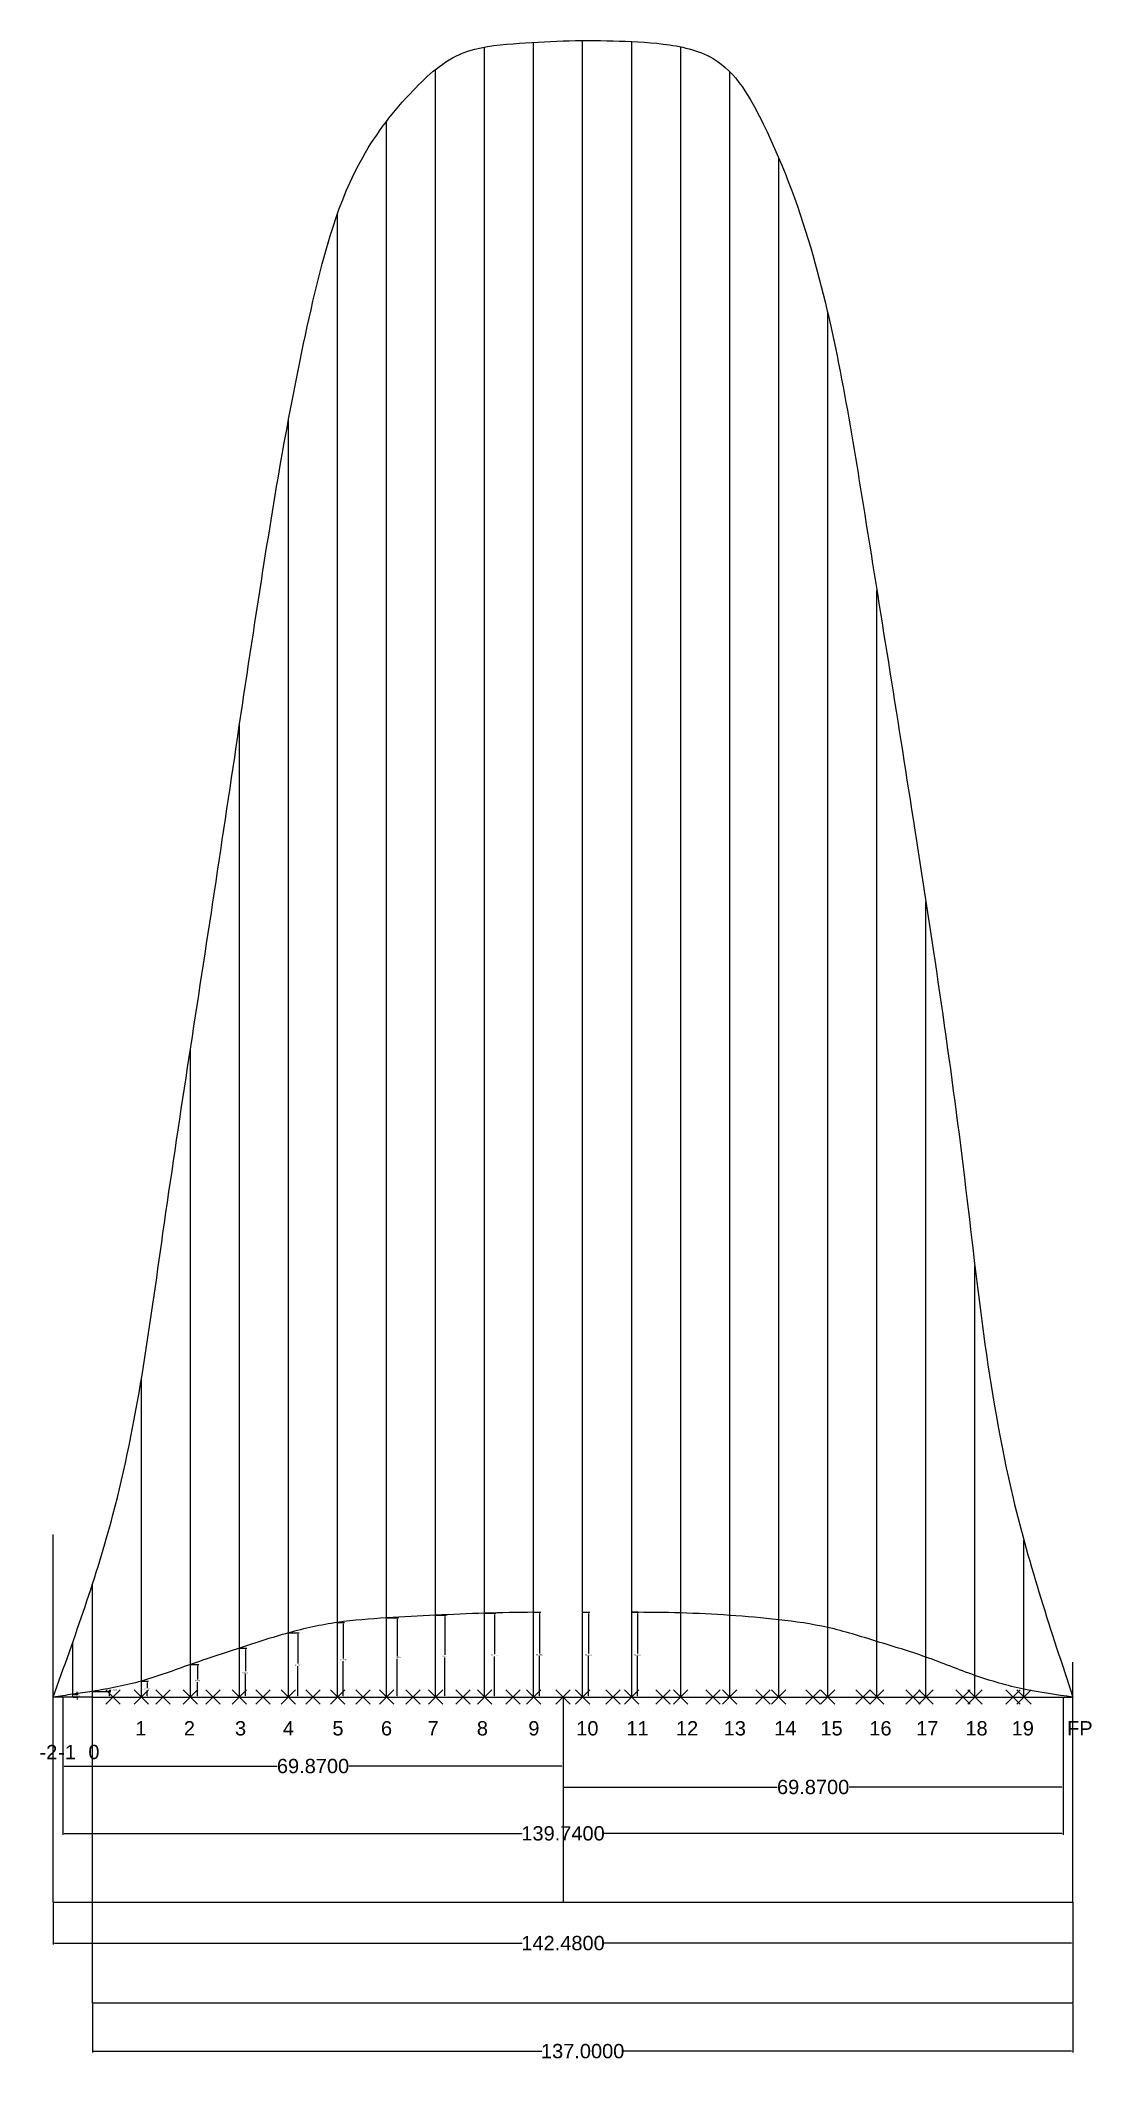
# Model space of a CAD drawing. Header units: inches. Extents: x 2352 to 5491, y -38 to 423.
# Drawn here: x 3608.1 to 3755, y 128.4 to 410.8 of the extents above; entities that cross this region are included whole.
import ezdxf

# ---------------------------------------------------------------- set-up
doc = ezdxf.new("R2010")
doc.units = ezdxf.units.IN
doc.header["$MEASUREMENT"] = 0
doc.header["$PDMODE"] = 3
doc.layers.add('St18', color=7, linetype='Continuous')
doc.styles.get("Standard").update_dxf_attribs({"font": 'arial.ttf'})
doc.dimstyles.get("Standard").update_dxf_attribs({"dimtxt": 0.18, "dimasz": 0.18, "dimexe": 0.18, "dimexo": 0.0625, "dimgap": 0.09, "dimtad": 0, "dimtih": 1, "dimtoh": 1, "dimdec": 4, "dimzin": 0, "dimdsep": 46, "dimtxsty": 'Standard', "dimcen": 0.09, "dimadec": 0, "dimazin": 0, "dimtfac": 1, "dimtdec": 4, "dimtofl": 0, "dimtmove": 0, "dimatfit": 3, "dimfxl": 1, "dimtolj": 1, "dimtzin": 0, "dimarcsym": 0})

msp = doc.modelspace()

# ---------------------------------------------------------------- texts
for s, p in [('1', (3621.35884, 173.83441)), ('2', (3628.14051, 173.83441)), ('3', (3635.28875, 173.83441)), ('4', (3641.97877, 173.83441)), ('5', (3648.8979, 173.83441)), ('6', (3655.67957, 173.83441)), ('7', (3662.18631, 173.83441)), ('8', (3669.07912, 173.83441)), ('9', (3676.27319, 173.83441)), ('10', (3682.96321, 173.83441)), ('11', (3689.97399, 173.83441)), ('12', (3696.89312, 173.83441)), ('13', (3703.56344, 173.83441)), ('14', (3710.62004, 173.83441)), ('15', (3717.08095, 173.83441)), ('16', (3723.90844, 173.83441)), ('17', (3730.461, 173.83441)), ('18', (3737.33431, 173.83441)), ('19', (3743.79523, 173.83441)), ('FP', (3751.53916, 173.83441)), ('-2', (3607.98097, 170.50865)), ('-1', (3610.59282, 170.50865)), ('0', (3614.80123, 170.52523))]:
    msp.add_text(s, height=2).set_placement(p)

# ---------------------------------------------------------------- blocks, each defined once
blk = doc.blocks.new('*D2')
at = {"color": 0, "lineweight": -2, "transparency": 16777216}
for p, q in [((3611.25, 179.14), (3611.25, 159.96)), ((3750.99, 179.14), (3750.99, 159.96)), ((3611.43, 160.14), (3675.42, 160.14)), ((3750.81, 160.14), (3686.82, 160.14))]:
    blk.add_line(p, q, dxfattribs=at)
at = {"color": 0, "transparency": 16777216}
for points in [[(3611.43, 160.17), (3611.43, 160.11), (3611.25, 160.14)], [(3750.81, 160.17), (3750.81, 160.11), (3750.99, 160.14)]]:
    blk.add_solid(points, dxfattribs=at)
at = {"layer": 'Defpoints', "color": 0, "transparency": 16777216}
for p in [(3611.25, 179.2), (3750.99, 179.2), (3750.99, 160.14)]:
    blk.add_point(p, dxfattribs=at)
at = {"color": 0, "transparency": 16777216, "insert": (3681.12, 160.14), "char_height": 2, "attachment_point": 5}
blk.add_mtext('\\A1;139.7400', dxfattribs=at)
blk = doc.blocks.new('*D40')
at = {"color": 0, "lineweight": -2, "transparency": 16777216}
for p, q in [((3681.12, 179.14), (3681.12, 166.44)), ((3750.99, 179.14), (3750.99, 166.44)), ((3681.3, 166.62), (3711.04, 166.62)), ((3750.81, 166.62), (3721.08, 166.62))]:
    blk.add_line(p, q, dxfattribs=at)
at = {"color": 0, "transparency": 16777216}
for points in [[(3681.3, 166.65), (3681.3, 166.59), (3681.12, 166.62)], [(3750.81, 166.65), (3750.81, 166.59), (3750.99, 166.62)]]:
    blk.add_solid(points, dxfattribs=at)
at = {"layer": 'Defpoints', "color": 0, "transparency": 16777216}
for p in [(3681.12, 179.2), (3750.99, 179.2), (3750.99, 166.62)]:
    blk.add_point(p, dxfattribs=at)
at = {"color": 0, "transparency": 16777216, "insert": (3716.06, 166.62), "char_height": 2, "attachment_point": 5}
blk.add_mtext('\\A1;69.8700', dxfattribs=at)
blk = doc.blocks.new('*D41')
at = {"color": 0, "lineweight": -2, "transparency": 16777216}
for p, q in [((3611.25, 179.14), (3611.25, 169.37)), ((3681.12, 179.14), (3681.12, 169.37)), ((3611.43, 169.55), (3641.17, 169.55)), ((3680.94, 169.55), (3651.21, 169.55))]:
    blk.add_line(p, q, dxfattribs=at)
at = {"color": 0, "transparency": 16777216}
for points in [[(3611.43, 169.58), (3611.43, 169.52), (3611.25, 169.55)], [(3680.94, 169.58), (3680.94, 169.52), (3681.12, 169.55)]]:
    blk.add_solid(points, dxfattribs=at)
at = {"layer": 'Defpoints', "color": 0, "transparency": 16777216}
for p in [(3611.25, 179.2), (3681.12, 179.2), (3611.25, 169.55)]:
    blk.add_point(p, dxfattribs=at)
at = {"color": 0, "transparency": 16777216, "insert": (3646.19, 169.55), "char_height": 2, "attachment_point": 5}
blk.add_mtext('\\A1;69.8700', dxfattribs=at)
blk = doc.blocks.new('*D42')
at = {"color": 0, "lineweight": -2, "transparency": 16777216}
for p, q in [((3609.88, 150.47), (3609.88, 144.62)), ((3752.36, 150.47), (3752.36, 144.62)), ((3610.06, 144.8), (3675.42, 144.8)), ((3752.18, 144.8), (3686.82, 144.8))]:
    blk.add_line(p, q, dxfattribs=at)
at = {"color": 0, "transparency": 16777216}
for points in [[(3610.06, 144.83), (3610.06, 144.77), (3609.88, 144.8)], [(3752.18, 144.83), (3752.18, 144.77), (3752.36, 144.8)]]:
    blk.add_solid(points, dxfattribs=at)
at = {"layer": 'Defpoints', "color": 0, "transparency": 16777216}
for p in [(3609.88, 150.53), (3752.36, 150.53), (3752.36, 144.8)]:
    blk.add_point(p, dxfattribs=at)
at = {"color": 0, "transparency": 16777216, "insert": (3681.12, 144.8), "char_height": 2, "attachment_point": 5}
blk.add_mtext('\\A1;142.4800', dxfattribs=at)
blk = doc.blocks.new('*D43')
at = {"color": 0, "lineweight": -2, "transparency": 16777216}
for p, q in [((3615.36, 136.33), (3615.36, 129.52)), ((3752.36, 136.33), (3752.36, 129.52)), ((3615.54, 129.7), (3678.16, 129.7)), ((3752.18, 129.7), (3689.56, 129.7))]:
    blk.add_line(p, q, dxfattribs=at)
at = {"color": 0, "transparency": 16777216}
for points in [[(3615.54, 129.73), (3615.54, 129.67), (3615.36, 129.7)], [(3752.18, 129.73), (3752.18, 129.67), (3752.36, 129.7)]]:
    blk.add_solid(points, dxfattribs=at)
at = {"layer": 'Defpoints', "color": 0, "transparency": 16777216}
for p in [(3615.36, 136.39), (3752.36, 136.39), (3752.36, 129.7)]:
    blk.add_point(p, dxfattribs=at)
at = {"color": 0, "transparency": 16777216, "insert": (3683.86, 129.7), "char_height": 2, "attachment_point": 5}
blk.add_mtext('\\A1;137.0000', dxfattribs=at)
blk = doc.blocks.new('*D103')
at = {"color": 0, "lineweight": -2, "transparency": 16777216}
for p, q in [((3615.42, 179.99), (3617.94, 179.99)), ((3615.42, 179.2), (3617.94, 179.2)), ((3617.76, 179.99), (3617.76, 180.17)), ((3617.76, 180.17), (3617.94, 180.17)), ((3617.76, 179.38), (3617.76, 179.81))]:
    blk.add_line(p, q, dxfattribs=at)
at = {"color": 0, "transparency": 16777216}
for points in [[(3617.73, 179.81), (3617.79, 179.81), (3617.76, 179.99)], [(3617.73, 179.38), (3617.79, 179.38), (3617.76, 179.2)]]:
    blk.add_solid(points, dxfattribs=at)
at = {"layer": 'Defpoints', "color": 0, "transparency": 16777216}
for p in [(3615.36, 179.99), (3615.36, 179.2), (3617.76, 179.99)]:
    blk.add_point(p, dxfattribs=at)
at = {"color": 0, "transparency": 16777216, "insert": (3618.41, 180.17), "char_height": 0.18, "attachment_point": 5}
blk.add_mtext('\\A1;0.7910', dxfattribs=at)
blk = doc.blocks.new('*D112')
at = {"layer": 'Defpoints', "color": 0, "transparency": 16777216}
for p in [(3677.01, 191.05), (3677.83, 191.05), (3677.01, 179.2)]:
    blk.add_point(p, dxfattribs=at)
at = {"layer": 'St18', "color": 0, "lineweight": -2, "transparency": 16777216}
for p, q in [((3677.07, 191.05), (3678.01, 191.05)), ((3677.83, 190.87), (3677.83, 185.31)), ((3677.83, 179.38), (3677.83, 184.95)), ((3677.07, 179.2), (3678.01, 179.2))]:
    blk.add_line(p, q, dxfattribs=at)
at = {"layer": 'St18', "color": 0, "transparency": 16777216}
for points in [[(3677.8, 190.87), (3677.86, 190.87), (3677.83, 191.05)], [(3677.8, 179.38), (3677.86, 179.38), (3677.83, 179.2)]]:
    blk.add_solid(points, dxfattribs=at)
at = {"layer": 'St18', "color": 0, "transparency": 16777216, "insert": (3677.83, 185.13), "char_height": 0.18, "attachment_point": 5}
blk.add_mtext('\\A1;11.8500', dxfattribs=at)
blk = doc.blocks.new('*D113')
at = {"layer": 'Defpoints', "color": 0, "transparency": 16777216}
for p in [(3683.86, 191.05), (3684.68, 191.05), (3683.86, 179.2)]:
    blk.add_point(p, dxfattribs=at)
at = {"layer": 'St18', "color": 0, "lineweight": -2, "transparency": 16777216}
for p, q in [((3683.92, 191.05), (3684.86, 191.05)), ((3684.68, 190.87), (3684.68, 185.31)), ((3684.68, 179.38), (3684.68, 184.95)), ((3683.92, 179.2), (3684.86, 179.2))]:
    blk.add_line(p, q, dxfattribs=at)
at = {"layer": 'St18', "color": 0, "transparency": 16777216}
for points in [[(3684.65, 190.87), (3684.71, 190.87), (3684.68, 191.05)], [(3684.65, 179.38), (3684.71, 179.38), (3684.68, 179.2)]]:
    blk.add_solid(points, dxfattribs=at)
at = {"layer": 'St18', "color": 0, "transparency": 16777216, "insert": (3684.68, 185.13), "char_height": 0.18, "attachment_point": 5}
blk.add_mtext('\\A1;11.8500', dxfattribs=at)
blk = doc.blocks.new('*D114')
at = {"layer": 'Defpoints', "color": 0, "transparency": 16777216}
for p in [(3690.71, 191.05), (3691.53, 191.05), (3690.71, 179.2)]:
    blk.add_point(p, dxfattribs=at)
at = {"layer": 'St18', "color": 0, "lineweight": -2, "transparency": 16777216}
for p, q in [((3690.77, 191.05), (3691.71, 191.05)), ((3691.53, 190.87), (3691.53, 185.31)), ((3691.53, 179.38), (3691.53, 184.95)), ((3690.77, 179.2), (3691.71, 179.2))]:
    blk.add_line(p, q, dxfattribs=at)
at = {"layer": 'St18', "color": 0, "transparency": 16777216}
for points in [[(3691.5, 190.87), (3691.56, 190.87), (3691.53, 191.05)], [(3691.5, 179.38), (3691.56, 179.38), (3691.53, 179.2)]]:
    blk.add_solid(points, dxfattribs=at)
at = {"layer": 'St18', "color": 0, "transparency": 16777216, "insert": (3691.53, 185.13), "char_height": 0.18, "attachment_point": 5}
blk.add_mtext('\\A1;11.8500', dxfattribs=at)
blk = doc.blocks.new('*D115')
at = {"layer": 'Defpoints', "color": 0, "transparency": 16777216}
for p in [(3670.16, 190.92), (3670.16, 179.2), (3671.55, 179.2)]:
    blk.add_point(p, dxfattribs=at)
at = {"layer": 'St18', "color": 0, "lineweight": -2, "transparency": 16777216}
for p, q in [((3670.22, 190.92), (3671.73, 190.92)), ((3671.55, 190.74), (3671.55, 185.24)), ((3671.55, 179.38), (3671.55, 184.88)), ((3670.22, 179.2), (3671.73, 179.2))]:
    blk.add_line(p, q, dxfattribs=at)
at = {"layer": 'St18', "color": 0, "transparency": 16777216}
for points in [[(3671.52, 190.74), (3671.58, 190.74), (3671.55, 190.92)], [(3671.52, 179.38), (3671.58, 179.38), (3671.55, 179.2)]]:
    blk.add_solid(points, dxfattribs=at)
at = {"layer": 'St18', "color": 0, "transparency": 16777216, "insert": (3671.55, 185.06), "char_height": 0.18, "attachment_point": 5}
blk.add_mtext('\\A1;11.7169', dxfattribs=at)
blk = doc.blocks.new('*D116')
at = {"layer": 'Defpoints', "color": 0, "transparency": 16777216}
for p in [(3663.31, 190.64), (3663.31, 179.2), (3664.62, 179.2)]:
    blk.add_point(p, dxfattribs=at)
at = {"layer": 'St18', "color": 0, "lineweight": -2, "transparency": 16777216}
for p, q in [((3663.37, 190.64), (3664.8, 190.64)), ((3664.62, 190.46), (3664.62, 185.1)), ((3664.62, 179.38), (3664.62, 184.74)), ((3663.37, 179.2), (3664.8, 179.2))]:
    blk.add_line(p, q, dxfattribs=at)
at = {"layer": 'St18', "color": 0, "transparency": 16777216}
for points in [[(3664.59, 190.46), (3664.65, 190.46), (3664.62, 190.64)], [(3664.59, 179.38), (3664.65, 179.38), (3664.62, 179.2)]]:
    blk.add_solid(points, dxfattribs=at)
at = {"layer": 'St18', "color": 0, "transparency": 16777216, "insert": (3664.62, 184.92), "char_height": 0.18, "attachment_point": 5}
blk.add_mtext('\\A1;11.4360', dxfattribs=at)
blk = doc.blocks.new('*D117')
at = {"layer": 'Defpoints', "color": 0, "transparency": 16777216}
for p in [(3656.46, 190.27), (3656.46, 179.2), (3657.94, 179.2)]:
    blk.add_point(p, dxfattribs=at)
at = {"layer": 'St18', "color": 0, "lineweight": -2, "transparency": 16777216}
for p, q in [((3656.52, 190.27), (3658.12, 190.27)), ((3657.94, 190.09), (3657.94, 184.92)), ((3657.94, 179.38), (3657.94, 184.56)), ((3656.52, 179.2), (3658.12, 179.2))]:
    blk.add_line(p, q, dxfattribs=at)
at = {"layer": 'St18', "color": 0, "transparency": 16777216}
for points in [[(3657.91, 190.09), (3657.97, 190.09), (3657.94, 190.27)], [(3657.91, 179.38), (3657.97, 179.38), (3657.94, 179.2)]]:
    blk.add_solid(points, dxfattribs=at)
at = {"layer": 'St18', "color": 0, "transparency": 16777216, "insert": (3657.94, 184.74), "char_height": 0.18, "attachment_point": 5}
blk.add_mtext('\\A1;11.0710', dxfattribs=at)
blk = doc.blocks.new('*D118')
at = {"layer": 'Defpoints', "color": 0, "transparency": 16777216}
for p in [(3649.61, 189.63), (3649.61, 179.2), (3650.4, 179.2)]:
    blk.add_point(p, dxfattribs=at)
at = {"layer": 'St18', "color": 0, "lineweight": -2, "transparency": 16777216}
for p, q in [((3649.67, 189.63), (3650.58, 189.63)), ((3650.4, 189.45), (3650.4, 184.6)), ((3650.4, 179.38), (3650.4, 184.23)), ((3649.67, 179.2), (3650.58, 179.2))]:
    blk.add_line(p, q, dxfattribs=at)
at = {"layer": 'St18', "color": 0, "transparency": 16777216}
for points in [[(3650.37, 189.45), (3650.43, 189.45), (3650.4, 189.63)], [(3650.37, 179.38), (3650.43, 179.38), (3650.4, 179.2)]]:
    blk.add_solid(points, dxfattribs=at)
at = {"layer": 'St18', "color": 0, "transparency": 16777216, "insert": (3650.4, 184.41), "char_height": 0.18, "attachment_point": 5}
blk.add_mtext('\\A1;10.4240', dxfattribs=at)
blk = doc.blocks.new('*D123')
at = {"layer": 'Defpoints', "color": 0, "transparency": 16777216}
for p in [(3612.62, 179.59), (3612.62, 179.2), (3613.22, 179.2)]:
    blk.add_point(p, dxfattribs=at)
at = {"layer": 'St18', "color": 0, "lineweight": -2, "transparency": 16777216}
for p, q in [((3612.68, 179.59), (3613.4, 179.59)), ((3612.68, 179.2), (3613.4, 179.2)), ((3613.22, 179.77), (3613.22, 179.95)), ((3613.22, 179.02), (3613.22, 178.84))]:
    blk.add_line(p, q, dxfattribs=at)
at = {"layer": 'St18', "color": 0, "transparency": 16777216}
for points in [[(3613.19, 179.77), (3613.25, 179.77), (3613.22, 179.59)], [(3613.19, 179.02), (3613.25, 179.02), (3613.22, 179.2)]]:
    blk.add_solid(points, dxfattribs=at)
at = {"layer": 'St18', "color": 0, "transparency": 16777216, "insert": (3613.22, 179.39), "char_height": 0.18, "attachment_point": 5}
blk.add_mtext('\\A1;0.3850', dxfattribs=at)
blk = doc.blocks.new('*D124')
at = {"layer": 'Defpoints', "color": 0, "transparency": 16777216}
for p in [(3629.06, 183.75), (3630.05, 183.75), (3629.06, 179.2)]:
    blk.add_point(p, dxfattribs=at)
at = {"layer": 'St18', "color": 0, "lineweight": -2, "transparency": 16777216}
for p, q in [((3629.12, 183.75), (3630.23, 183.75)), ((3630.05, 183.57), (3630.05, 181.66)), ((3630.05, 179.38), (3630.05, 181.3)), ((3629.12, 179.2), (3630.23, 179.2))]:
    blk.add_line(p, q, dxfattribs=at)
at = {"layer": 'St18', "color": 0, "transparency": 16777216}
for points in [[(3630.02, 183.57), (3630.08, 183.57), (3630.05, 183.75)], [(3630.02, 179.38), (3630.08, 179.38), (3630.05, 179.2)]]:
    blk.add_solid(points, dxfattribs=at)
at = {"layer": 'St18', "color": 0, "transparency": 16777216, "insert": (3630.05, 181.48), "char_height": 0.18, "attachment_point": 5}
blk.add_mtext('\\A1;4.5518', dxfattribs=at)
blk = doc.blocks.new('*D125')
at = {"layer": 'Defpoints', "color": 0, "transparency": 16777216}
for p in [(3622.21, 181.44), (3623.01, 181.44), (3622.21, 179.2)]:
    blk.add_point(p, dxfattribs=at)
at = {"layer": 'St18', "color": 0, "lineweight": -2, "transparency": 16777216}
for p, q in [((3622.27, 181.44), (3623.19, 181.44)), ((3623.01, 181.26), (3623.01, 180.5)), ((3622.27, 179.2), (3623.19, 179.2)), ((3623.01, 179.38), (3623.01, 180.14))]:
    blk.add_line(p, q, dxfattribs=at)
at = {"layer": 'St18', "color": 0, "transparency": 16777216}
for points in [[(3622.98, 181.26), (3623.04, 181.26), (3623.01, 181.44)], [(3622.98, 179.38), (3623.04, 179.38), (3623.01, 179.2)]]:
    blk.add_solid(points, dxfattribs=at)
at = {"layer": 'St18', "color": 0, "transparency": 16777216, "insert": (3623.01, 180.32), "char_height": 0.18, "attachment_point": 5}
blk.add_mtext('\\A1;2.2353', dxfattribs=at)
blk = doc.blocks.new('*D128')
at = {"layer": 'Defpoints', "color": 0, "transparency": 16777216}
for p in [(3635.91, 186.03), (3636.74, 186.03), (3635.91, 179.2)]:
    blk.add_point(p, dxfattribs=at)
at = {"layer": 'St18', "color": 0, "lineweight": -2, "transparency": 16777216}
for p, q in [((3635.97, 186.03), (3636.92, 186.03)), ((3636.74, 185.85), (3636.74, 182.8)), ((3636.74, 179.38), (3636.74, 182.43)), ((3635.97, 179.2), (3636.92, 179.2))]:
    blk.add_line(p, q, dxfattribs=at)
at = {"layer": 'St18', "color": 0, "transparency": 16777216}
for points in [[(3636.71, 185.85), (3636.77, 185.85), (3636.74, 186.03)], [(3636.71, 179.38), (3636.77, 179.38), (3636.74, 179.2)]]:
    blk.add_solid(points, dxfattribs=at)
at = {"layer": 'St18', "color": 0, "transparency": 16777216, "insert": (3636.74, 182.62), "char_height": 0.18, "attachment_point": 5}
blk.add_mtext('\\A1;6.8293', dxfattribs=at)
blk = doc.blocks.new('*D129')
at = {"layer": 'Defpoints', "color": 0, "transparency": 16777216}
for p in [(3642.76, 188.18), (3644.06, 188.18), (3642.76, 179.2)]:
    blk.add_point(p, dxfattribs=at)
at = {"layer": 'St18', "color": 0, "lineweight": -2, "transparency": 16777216}
for p, q in [((3642.82, 188.18), (3644.24, 188.18)), ((3644.06, 188), (3644.06, 183.87)), ((3644.06, 179.38), (3644.06, 183.51)), ((3642.82, 179.2), (3644.24, 179.2))]:
    blk.add_line(p, q, dxfattribs=at)
at = {"layer": 'St18', "color": 0, "transparency": 16777216}
for points in [[(3644.03, 188), (3644.09, 188), (3644.06, 188.18)], [(3644.03, 179.38), (3644.09, 179.38), (3644.06, 179.2)]]:
    blk.add_solid(points, dxfattribs=at)
at = {"layer": 'St18', "color": 0, "transparency": 16777216, "insert": (3644.06, 183.69), "char_height": 0.18, "attachment_point": 5}
blk.add_mtext('\\A1;8.9747', dxfattribs=at)

# ---------------------------------------------------------------- dimensions: what is measured, and where the dimension line sits
at = {"color": 1}
for base, p1, p2, picture, middle in [((3750.99103, 160.13956), (3611.25103, 179.20228), (3750.99103, 179.20228), '*D2', (3681.12103, 160.13956)), ((3611.25103, 169.54967), (3681.12103, 179.20228), (3611.25103, 179.20228), '*D41', (3646.18603, 169.54967)), ((3750.99103, 166.61926), (3681.12103, 179.20228), (3750.99103, 179.20228), '*D40', (3716.05603, 166.61926)), ((3752.36103, 144.79946), (3609.88103, 150.53099), (3752.36103, 150.53099), '*D42', (3681.12103, 144.79946)), ((3752.36103, 129.69904), (3615.36103, 136.39279), (3752.36103, 136.39279), '*D43', (3683.86103, 129.69904))]:
    dim = msp.add_linear_dim(base=base, p1=p1, p2=p2, dimstyle='Standard', override={"dimtxt": 2}, dxfattribs=at)
    dim.commit()
    dim.dimension.update_dxf_attribs({"geometry": picture, "text_midpoint": middle})
dim = msp.add_linear_dim(base=(3617.76189, 179.99328), p1=(3615.36103, 179.20228), p2=(3615.36103, 179.99328), angle=90, dimstyle='Standard')
dim.commit()
dim.dimension.update_dxf_attribs({"geometry": '*D103', "text_midpoint": (3618.40521, 180.17328)})
at = {"layer": 'St18'}
for base, p1, p2, picture, middle in [((3650.40421, 179.20228), (3649.61103, 189.62628), (3649.61103, 179.20228), '*D118', (3650.40421, 184.41428)), ((3657.94447, 179.20228), (3656.46103, 190.27328), (3656.46103, 179.20228), '*D117', (3657.94447, 184.73778)), ((3664.61742, 179.20228), (3663.31103, 190.63828), (3663.31103, 179.20228), '*D116', (3664.61742, 184.92028)), ((3671.55471, 179.20228), (3670.16103, 190.91914), (3670.16103, 179.20228), '*D115', (3671.55471, 185.06071)), ((3677.83206, 191.05228), (3677.01103, 179.20228), (3677.01103, 191.05228), '*D112', (3677.83206, 185.12728)), ((3684.68206, 191.05228), (3683.86103, 179.20228), (3683.86103, 191.05228), '*D113', (3684.68206, 185.12728)), ((3691.53206, 191.05228), (3690.71103, 179.20228), (3690.71103, 191.05228), '*D114', (3691.53206, 185.12728)), ((3644.06259, 188.17698), (3642.76103, 179.20228), (3642.76103, 188.17698), '*D129', (3644.06259, 183.68963)), ((3630.05349, 183.75408), (3629.06103, 179.20228), (3629.06103, 183.75408), '*D124', (3630.05349, 181.47818)), ((3636.73709, 186.03158), (3635.91103, 179.20228), (3635.91103, 186.03158), '*D128', (3636.73709, 182.61693)), ((3623.00746, 181.43758), (3622.21103, 179.20228), (3622.21103, 181.43758), '*D125', (3623.00746, 180.31993)), ((3613.22008, 179.20228), (3612.62103, 179.58728), (3612.62103, 179.20228), '*D123', (3613.22008, 179.39478))]:
    dim = msp.add_linear_dim(base=base, p1=p1, p2=p2, angle=90, dimstyle='Standard', dxfattribs=at)
    dim.commit()
    dim.dimension.update_dxf_attribs({"geometry": picture, "text_midpoint": middle})

# ---------------------------------------------------------------- linework, layer by layer
for p, q in [((3670.16103, 179.20228), (3670.16103, 409.84456)), ((3677.01103, 179.20228), (3677.01103, 410.50367)), ((3683.86103, 179.20228), (3683.86103, 410.74734)), ((3690.71103, 179.20228), (3690.71103, 410.61656)), ((3697.56103, 179.20228), (3697.56103, 409.87031)), ((3663.31103, 179.20228), (3663.31103, 406.70745)), ((3704.41103, 179.20228), (3704.41103, 406.39262)), ((3656.46103, 179.20228), (3656.46103, 399.44576)), ((3711.26103, 179.20228), (3711.26103, 394.31792)), ((3649.61103, 179.20228), (3649.61103, 386.57747)), ((3718.11103, 179.20228), (3718.11103, 372.621)), ((3642.76103, 179.20228), (3642.76103, 357.74571)), ((3724.96103, 179.20228), (3724.96103, 333.92296)), ((3635.91103, 179.20228), (3635.91103, 315.06364)), ((3731.81103, 179.20228), (3731.81103, 290.39689)), ((3629.06103, 179.20228), (3629.06103, 269.75488)), ((3738.66103, 179.20228), (3738.66103, 239.47362)), ((3622.21103, 179.20228), (3622.21103, 223.67121)), ((3609.88103, 150.53099), (3609.88103, 201.90687)), ((3745.51103, 179.20228), (3745.51103, 201.10837)), ((3615.36103, 179.20228), (3615.36103, 194.9422)), ((3697.56103, 179.20228), (3697.56103, 190.79728)), ((3704.41103, 179.20228), (3704.41103, 190.62228)), ((3711.26103, 179.20228), (3711.26103, 190.01528)), ((3612.62103, 179.20228), (3612.62103, 186.86044)), ((3718.11103, 179.20228), (3718.11103, 188.92428)), ((3724.96103, 179.20228), (3724.96103, 186.97928)), ((3629.06103, 179.20228), (3629.06103, 183.75428)), ((3635.91103, 179.20228), (3635.91103, 186.03128)), ((3731.81103, 179.20228), (3731.81103, 184.79128)), ((3752.36103, 150.53099), (3752.36103, 184.079)), ((3738.66103, 179.20228), (3738.66103, 182.23228)), ((3615.36103, 179.20228), (3609.88103, 179.20228)), ((3615.36103, 179.20228), (3615.36103, 179.99328)), ((3615.36103, 179.20228), (3752.36103, 179.20228)), ((3615.36103, 136.39279), (3615.36103, 179.20228)), ((3681.12103, 179.20228), (3681.12103, 150.53099)), ((3745.51103, 179.20228), (3745.51103, 180.30328)), ((3609.88103, 150.53099), (3752.36103, 150.53099)), ((3752.36103, 150.53099), (3752.36103, 136.39279)), ((3752.36103, 136.39279), (3615.36103, 136.39279))]:
    msp.add_line(p, q)
msp.add_spline([(3609.88103, 179.20228), (3618.23803, 204.66728), (3625.22503, 244.02228), (3632.21203, 290.32228), (3639.19903, 336.62228), (3646.18603, 374.2986), (3653.17303, 394.49728), (3660.16003, 403.75728), (3667.14703, 409.01931), (3674.13403, 410.29547), (3681.12103, 410.70228), (3688.10803, 410.70228), (3695.09503, 410.26373), (3702.08203, 408.24485), (3709.06903, 399.12728), (3716.05603, 380.60728), (3723.04303, 345.88228), (3730.03003, 301.89728), (3737.01703, 253.28228), (3744.00403, 206.98228), (3752.36103, 179.20228)], degree=3)
for p in [(3618.23803, 179.20228), (3622.21103, 179.20228), (3625.22503, 179.20228), (3629.06103, 179.20228), (3632.21203, 179.20228), (3635.91103, 179.20228), (3639.19903, 179.20228), (3642.76103, 179.20228), (3646.18603, 179.20228), (3649.61103, 179.20228), (3653.17303, 179.20228), (3656.46103, 179.20228), (3660.16003, 179.20228), (3663.31103, 179.20228), (3667.14703, 179.20228), (3670.16103, 179.20228), (3674.13403, 179.20228), (3677.01103, 179.20228), (3681.12103, 179.20228), (3683.86103, 179.20228), (3688.10803, 179.20228), (3690.71103, 179.20228), (3695.09503, 179.20228), (3697.56103, 179.20228), (3702.08203, 179.20228), (3704.41103, 179.20228), (3709.06903, 179.20228), (3711.26103, 179.20228), (3716.05603, 179.20228), (3718.11103, 179.20228), (3723.04303, 179.20228), (3724.96103, 179.20228), (3730.03003, 179.20228), (3731.81103, 179.20228), (3737.01703, 179.20228), (3738.66103, 179.20228), (3744.00403, 179.20228), (3745.51103, 179.20228)]:
    msp.add_point(p)
at = {"layer": 'St18'}
for points in [[(3677.01103, 191.05228), (3670.16103, 190.91914), (3663.31103, 190.63828), (3656.46103, 190.27328), (3649.61103, 189.62628), (3642.76103, 188.17698), (3635.91103, 186.03158), (3629.06103, 183.75428), (3622.21103, 181.43758), (3615.36103, 179.99328), (3612.62103, 179.58728), (3609.88103, 179.20228)], [(3752.36103, 179.20228), (3745.51103, 180.30328), (3738.66103, 182.23228), (3731.81103, 184.79128), (3724.96103, 186.97928), (3718.11103, 188.92428), (3711.26103, 190.01528), (3704.41103, 190.62228), (3697.56103, 190.9598), (3690.71103, 191.05228)]]:
    msp.add_spline(points, degree=3, dxfattribs=at)

msp.set_redraw_order([(e.dxf.handle, doc.entitydb.next_handle()) for e in msp.query("TEXT MTEXT ATTDEF DIMENSION ARC_DIMENSION")])  # texts and dimensions are drawn at this point

doc.saveas('drawing.dxf')
